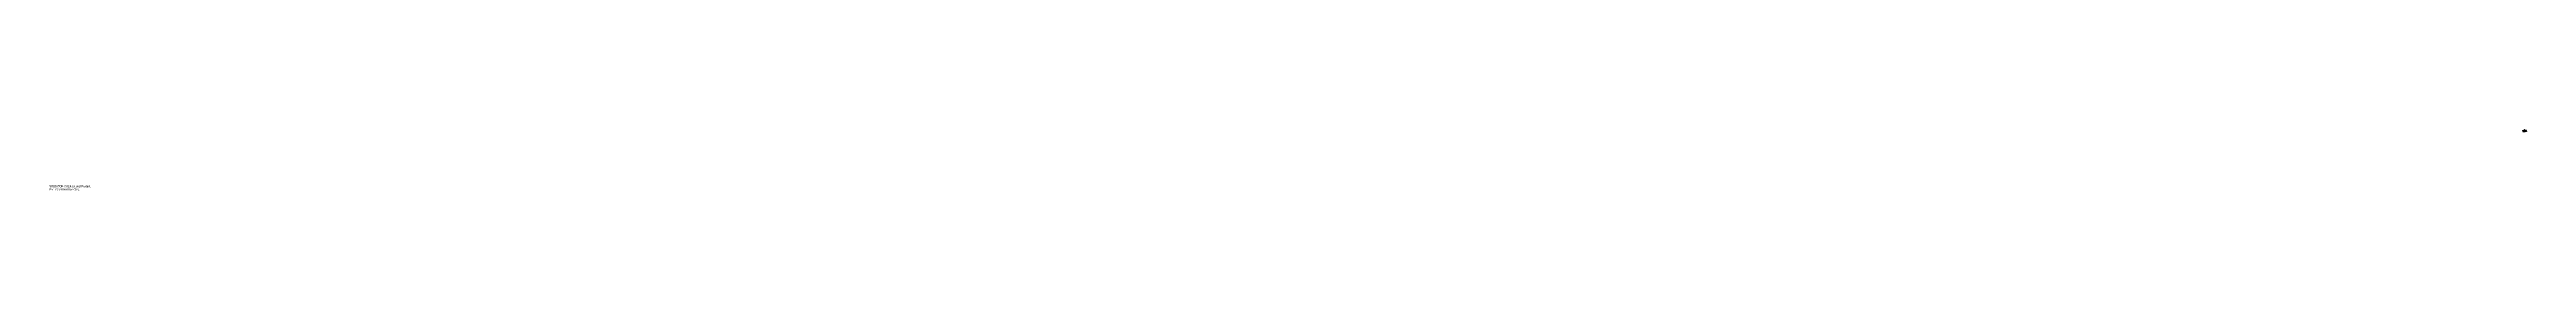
# Model space of a CAD drawing. Header units: millimetres. Extents: x -238784 to 238788, y -5841 to 5384.
# Drawn here: x -238775 to 181, y -5841 to 88 of the extents above; entities that cross this region are included whole.
import ezdxf

# ---------------------------------------------------------------- set-up
doc = ezdxf.new("R2010")
doc.units = ezdxf.units.MM
doc.header["$PDSIZE"] = -1
doc.linetypes.add('CENTERX2', pattern=[20.32, 12.7, -2.54, 2.54, -2.54])
doc.styles.add('SLDTEXTSTYLE0', font='TXT', dxfattribs={"width": 0.7})

msp = doc.modelspace()

# ---------------------------------------------------------------- linework, layer by layer
at = {"color": 7, "linetype": 'CENTERX2'}
for p, q in [((-181, -36), (181, 36)), ((-179, 44), (179, -44)), ((-12, -8), (-10, 88)), ((14, 87), (-12, -8)), ((12, -8), (-10, 88)), ((12, -8), (14, 87)), ((-181, -36), (-181, -59)), ((-181, -59), (-61, -62)), ((12, -8), (-12, -8)), ((179, -67), (59, -65)), ((179, -44), (179, -67))]:
    msp.add_line(p, q, dxfattribs=at)
at = {"color": 7, "linetype": 'Continuous'}
for p, q in [((-131, 43), (-133, -37)), ((-131, 43), (133, 37)), ((-131, 43), (-123, 42)), ((-123, 42), (-125, -37)), ((-39, 41), (-41, -39)), ((-39, 41), (-41, -66)), ((-15, 80), (-39, 41)), ((5, 87), (-1, 87)), ((0, 0), (2, 87)), ((18, 79), (41, 39)), ((41, 39), (38, -68)), ((41, 39), (39, -41)), ((133, 37), (120, 37)), ((-181, -36), (-180, -4)), ((-181, -36), (-61, -62)), ((-181, -36), (179, -44)), ((-181, -36), (-61, -38)), ((-133, -37), (-125, -37)), ((-125, -37), (-125, -48)), ((-61, -38), (-61, -62)), ((179, -44), (59, -41)), ((59, -41), (59, -65)), ((179, -44), (59, -65)), ((119, -42), (118, -55)), ((131, -43), (119, -42)), ((179, -44), (180, -12))]:
    msp.add_line(p, q, dxfattribs=at)
at = {"color": 7, "linetype": 'Continuous', "flags": 128}
for points in [[(-180, -4), (-179, 5), (-176, 14), (-171, 22), (-165, 29), (-158, 35), (-150, 39), (-140, 42), (-131, 43)], [(-1, 87), (-3, 87), (-5, 87), (-7, 86), (-9, 85), (-11, 84), (-12, 83), (-14, 81), (-15, 80)], [(18, 79), (17, 81), (16, 82), (14, 84), (13, 85), (11, 86), (9, 87), (7, 87), (5, 87)], [(180, -12), (179, -3), (177, 6), (172, 15), (166, 22), (159, 28), (151, 33), (142, 36), (133, 37)], [(-61, -62), (-47, -65), (-32, -67), (-17, -69), (-1, -69), (14, -69), (29, -69), (44, -67), (59, -65)]]:
    msp.add_lwpolyline(points, dxfattribs=at)
at = {"color": 7, "linetype": 'Continuous'}
for p in [(0, 0), (1, 40)]:
    msp.add_point(p, dxfattribs=at)

# ---------------------------------------------------------------- texts
at = {"color": 7, "linetype": 'Continuous', "char_height": 209.85, "attachment_point": 1, "style": 'SLDTEXTSTYLE0'}
for s, insert in [('SOLIDWORKS Educational Product.', (-238784, -5253)), ('For Instructional Use Only.', (-238784, -5568))]:
    msp.add_mtext(s, dxfattribs=dict(at, insert=insert))

doc.saveas('drawing.dxf')
